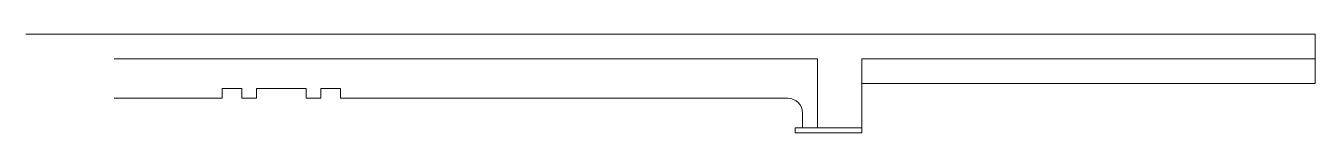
# Model space of a CAD drawing. Header units: millimetres. Extents: x 56222 to 3066687, y -650199 to -121287.
# Drawn here: x 150108.5 to 150369.1, y -176762.9 to -176742.9 of the extents above; entities that cross this region are included whole.
import ezdxf

# ---------------------------------------------------------------- set-up
doc = ezdxf.new("R2010")
doc.units = ezdxf.units.MM
doc.header["$MEASUREMENT"] = 0
doc.layers.add('XX~SLAB ( BEAM )~ ( DIM )', color=7, linetype='Continuous', lineweight=9)

msp = doc.modelspace()

# ---------------------------------------------------------------- linework, layer by layer
at = {"layer": 'XX~SLAB ( BEAM )~ ( DIM )'}
for p, q in [((150108.5376, -176742.8911), (150369.0914, -176742.8911)), ((150369.0914, -176742.8911), (150369.0914, -176752.8911)), ((150126.4098, -176747.8911), (150268.5002, -176747.8911)), ((150268.5002, -176747.8911), (150268.5002, -176761.8911)), ((150277.5002, -176761.8911), (150277.5002, -176747.8911)), ((150277.5002, -176747.8911), (150369.0914, -176747.8911)), ((150152.2051, -176753.8911), (150148.2051, -176753.8911)), ((150148.2051, -176753.8911), (150148.2051, -176755.8911)), ((150152.2051, -176755.8911), (150152.2051, -176753.8911)), ((150165.1739, -176753.8911), (150155.1739, -176753.8911)), ((150155.1739, -176753.8911), (150155.1739, -176755.8911)), ((150165.1739, -176755.8911), (150165.1739, -176753.8911)), ((150172.1427, -176753.8911), (150168.1427, -176753.8911)), ((150168.1427, -176753.8911), (150168.1427, -176755.8911)), ((150172.1427, -176755.8911), (150172.1427, -176753.8911)), ((150277.5002, -176752.8911), (150369.0914, -176752.8911)), ((150126.4098, -176755.8911), (150148.2051, -176755.8911)), ((150152.2051, -176755.8911), (150155.1739, -176755.8911)), ((150165.1739, -176755.8911), (150168.1427, -176755.8911)), ((150172.1427, -176755.8911), (150262.5002, -176755.8911)), ((150265.5002, -176761.8911), (150265.5002, -176758.8911)), ((150264.0002, -176761.8911), (150277.5002, -176761.8911)), ((150264.0002, -176761.8911), (150264.0002, -176762.8911)), ((150268.5002, -176761.8911), (150265.5002, -176761.8911)), ((150268.5002, -176761.8911), (150277.5002, -176761.8911)), ((150277.5002, -176761.8911), (150277.5002, -176762.8911)), ((150277.5002, -176761.8911), (150277.5002, -176761.8911)), ((150264.0002, -176762.8911), (150277.5002, -176762.8911))]:
    msp.add_line(p, q, dxfattribs=at)
msp.add_arc((150262.5002, -176758.8911), 3, 0, 90, dxfattribs=at)

doc.saveas('drawing.dxf')
